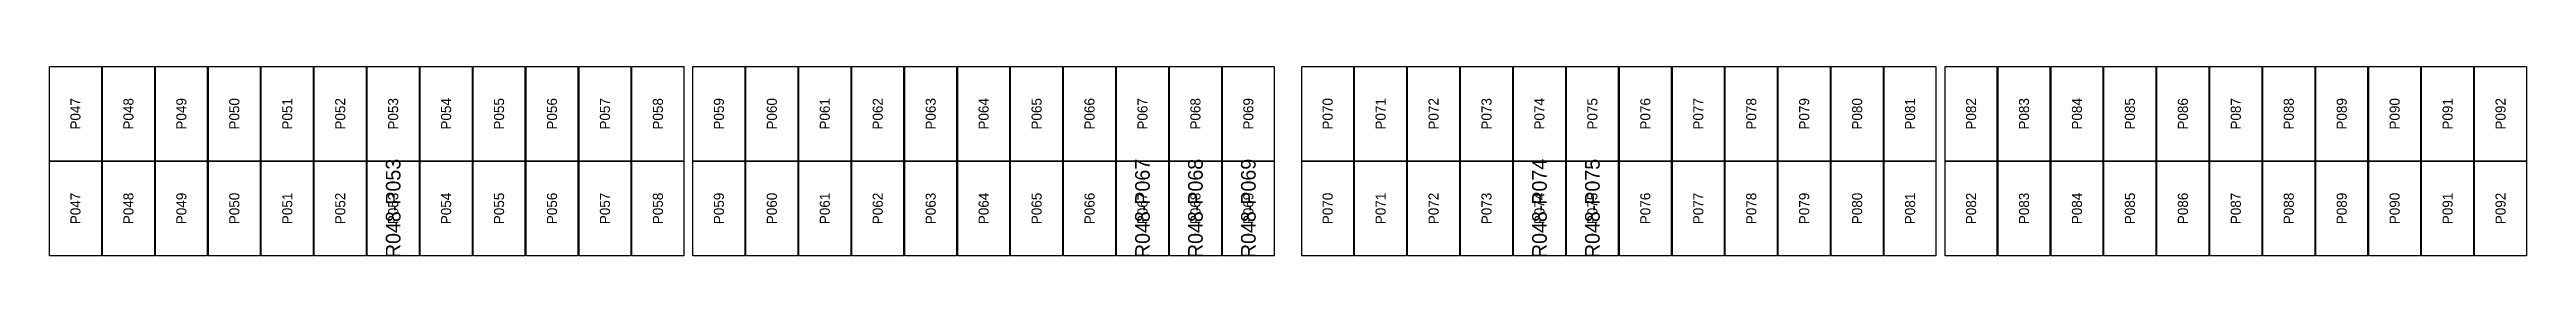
# Model space of a CAD drawing. Extents: x 296295 to 296770, y 651564 to 652121.
# Drawn here: x 296457.5 to 296511.7, y 651929.8 to 651933.9 of the extents above; entities that cross this region are included whole.
import ezdxf
from ezdxf.enums import TextEntityAlignment as Align

# ---------------------------------------------------------------- set-up
doc = ezdxf.new("R2010")
doc.units = 0

msp = doc.modelspace()

# ---------------------------------------------------------------- texts
at = {"layer": 'DEFECT_LABELS'}
for s, p in [('R048-P053', (296465.056, 651930.818)), ('R048-P067', (296481.444, 651930.818)), ('R048-P068', (296482.602, 651930.818)), ('R048-P069', (296483.76, 651930.818)), ('R048-P074', (296490.126, 651930.818)), ('R048-P075', (296491.284, 651930.818))]:
    msp.add_text(s, height=0.32, rotation=90, dxfattribs=at).set_placement(p, align=Align.MIDDLE_CENTER)
at = {"layer": 'PANEL_POSITION'}
for s, p in [('P047', (296458.108, 651932.881)), ('P048', (296459.266, 651932.881)), ('P049', (296460.424, 651932.881)), ('P050', (296461.582, 651932.881)), ('P051', (296462.74, 651932.881)), ('P052', (296463.898, 651932.881)), ('P053', (296465.056, 651932.881)), ('P054', (296466.214, 651932.881)), ('P055', (296467.372, 651932.881)), ('P056', (296468.53, 651932.881)), ('P057', (296469.688, 651932.881)), ('P058', (296470.846, 651932.881)), ('P059', (296472.18, 651932.881)), ('P060', (296473.338, 651932.881)), ('P061', (296474.496, 651932.881)), ('P062', (296475.654, 651932.881)), ('P063', (296476.812, 651932.881)), ('P064', (296477.97, 651932.881)), ('P065', (296479.128, 651932.881)), ('P066', (296480.286, 651932.881)), ('P067', (296481.444, 651932.881)), ('P068', (296482.602, 651932.881)), ('P069', (296483.76, 651932.881)), ('P070', (296485.494, 651932.881)), ('P071', (296486.652, 651932.881)), ('P072', (296487.81, 651932.881)), ('P073', (296488.968, 651932.881)), ('P074', (296490.126, 651932.881)), ('P075', (296491.284, 651932.881)), ('P076', (296492.442, 651932.881)), ('P077', (296493.6, 651932.881)), ('P078', (296494.758, 651932.881)), ('P079', (296495.916, 651932.881)), ('P080', (296497.074, 651932.881)), ('P081', (296498.232, 651932.881)), ('P082', (296499.566, 651932.881)), ('P083', (296500.724, 651932.881)), ('P084', (296501.882, 651932.881)), ('P085', (296503.04, 651932.881)), ('P086', (296504.198, 651932.881)), ('P087', (296505.356, 651932.881)), ('P088', (296506.514, 651932.881)), ('P089', (296507.672, 651932.881)), ('P090', (296508.83, 651932.881)), ('P091', (296509.988, 651932.881)), ('P092', (296511.146, 651932.881)), ('P047', (296458.108, 651930.818)), ('P048', (296459.266, 651930.818)), ('P049', (296460.424, 651930.818)), ('P050', (296461.582, 651930.818)), ('P051', (296462.74, 651930.818)), ('P052', (296463.898, 651930.818)), ('P053', (296465.056, 651930.818)), ('P054', (296466.214, 651930.818)), ('P055', (296467.372, 651930.818)), ('P056', (296468.53, 651930.818)), ('P057', (296469.688, 651930.818)), ('P058', (296470.846, 651930.818)), ('P059', (296472.18, 651930.818)), ('P060', (296473.338, 651930.818)), ('P061', (296474.496, 651930.818)), ('P062', (296475.654, 651930.818)), ('P063', (296476.812, 651930.818)), ('P064', (296477.97, 651930.818)), ('P065', (296479.128, 651930.818)), ('P066', (296480.286, 651930.818)), ('P067', (296481.444, 651930.818)), ('P068', (296482.602, 651930.818)), ('P069', (296483.76, 651930.818)), ('P070', (296485.494, 651930.818)), ('P071', (296486.652, 651930.818)), ('P072', (296487.81, 651930.818)), ('P073', (296488.968, 651930.818)), ('P074', (296490.126, 651930.818)), ('P075', (296491.284, 651930.818)), ('P076', (296492.442, 651930.818)), ('P077', (296493.6, 651930.818)), ('P078', (296494.758, 651930.818)), ('P079', (296495.916, 651930.818)), ('P080', (296497.074, 651930.818)), ('P081', (296498.232, 651930.818)), ('P082', (296499.566, 651930.818)), ('P083', (296500.724, 651930.818)), ('P084', (296501.882, 651930.818)), ('P085', (296503.04, 651930.818)), ('P086', (296504.198, 651930.818)), ('P087', (296505.356, 651930.818)), ('P088', (296506.514, 651930.818)), ('P089', (296507.672, 651930.818)), ('P090', (296508.83, 651930.818)), ('P091', (296509.988, 651930.818)), ('P092', (296511.146, 651930.818))]:
    msp.add_text(s, height=0.22, rotation=90, dxfattribs=at).set_placement(p, align=Align.MIDDLE_CENTER)

# ---------------------------------------------------------------- linework, layer by layer
at = {"layer": 'DEFECTIVE_PANELS'}
for points in [[(296464.489, 651931.85), (296465.623, 651931.85), (296465.623, 651929.787), (296464.489, 651929.787)], [(296480.877, 651931.85), (296482.011, 651931.85), (296482.011, 651929.787), (296480.877, 651929.787)], [(296482.035, 651931.85), (296483.169, 651931.85), (296483.169, 651929.787), (296482.035, 651929.787)], [(296483.193, 651931.85), (296484.327, 651931.85), (296484.327, 651929.787), (296483.193, 651929.787)], [(296489.559, 651931.85), (296490.693, 651931.85), (296490.693, 651929.787), (296489.559, 651929.787)], [(296490.717, 651931.85), (296491.851, 651931.85), (296491.851, 651929.787), (296490.717, 651929.787)]]:
    msp.add_lwpolyline(points, close=True, dxfattribs=at)
at = {"layer": 'PANELS_MASTER'}
for points in [[(296457.541, 651933.913), (296458.675, 651933.913), (296458.675, 651931.85), (296457.541, 651931.85)], [(296458.699, 651933.913), (296459.833, 651933.913), (296459.833, 651931.85), (296458.699, 651931.85)], [(296459.857, 651933.913), (296460.991, 651933.913), (296460.991, 651931.85), (296459.857, 651931.85)], [(296461.015, 651933.913), (296462.149, 651933.913), (296462.149, 651931.85), (296461.015, 651931.85)], [(296462.173, 651933.913), (296463.307, 651933.913), (296463.307, 651931.85), (296462.173, 651931.85)], [(296463.331, 651933.913), (296464.465, 651933.913), (296464.465, 651931.85), (296463.331, 651931.85)], [(296464.489, 651933.913), (296465.623, 651933.913), (296465.623, 651931.85), (296464.489, 651931.85)], [(296465.647, 651933.913), (296466.781, 651933.913), (296466.781, 651931.85), (296465.647, 651931.85)], [(296466.805, 651933.913), (296467.939, 651933.913), (296467.939, 651931.85), (296466.805, 651931.85)], [(296467.963, 651933.913), (296469.097, 651933.913), (296469.097, 651931.85), (296467.963, 651931.85)], [(296469.121, 651933.913), (296470.255, 651933.913), (296470.255, 651931.85), (296469.121, 651931.85)], [(296470.279, 651933.913), (296471.413, 651933.913), (296471.413, 651931.85), (296470.279, 651931.85)], [(296471.613, 651933.913), (296472.747, 651933.913), (296472.747, 651931.85), (296471.613, 651931.85)], [(296472.771, 651933.913), (296473.905, 651933.913), (296473.905, 651931.85), (296472.771, 651931.85)], [(296473.929, 651933.913), (296475.063, 651933.913), (296475.063, 651931.85), (296473.929, 651931.85)], [(296475.087, 651933.913), (296476.221, 651933.913), (296476.221, 651931.85), (296475.087, 651931.85)], [(296476.245, 651933.913), (296477.379, 651933.913), (296477.379, 651931.85), (296476.245, 651931.85)], [(296477.403, 651933.913), (296478.537, 651933.913), (296478.537, 651931.85), (296477.403, 651931.85)], [(296478.561, 651933.913), (296479.695, 651933.913), (296479.695, 651931.85), (296478.561, 651931.85)], [(296479.719, 651933.913), (296480.853, 651933.913), (296480.853, 651931.85), (296479.719, 651931.85)], [(296480.877, 651933.913), (296482.011, 651933.913), (296482.011, 651931.85), (296480.877, 651931.85)], [(296482.035, 651933.913), (296483.169, 651933.913), (296483.169, 651931.85), (296482.035, 651931.85)], [(296483.193, 651933.913), (296484.327, 651933.913), (296484.327, 651931.85), (296483.193, 651931.85)], [(296484.927, 651933.913), (296486.061, 651933.913), (296486.061, 651931.85), (296484.927, 651931.85)], [(296486.085, 651933.913), (296487.219, 651933.913), (296487.219, 651931.85), (296486.085, 651931.85)], [(296487.243, 651933.913), (296488.377, 651933.913), (296488.377, 651931.85), (296487.243, 651931.85)], [(296488.401, 651933.913), (296489.535, 651933.913), (296489.535, 651931.85), (296488.401, 651931.85)], [(296489.559, 651933.913), (296490.693, 651933.913), (296490.693, 651931.85), (296489.559, 651931.85)], [(296490.717, 651933.913), (296491.851, 651933.913), (296491.851, 651931.85), (296490.717, 651931.85)], [(296491.875, 651933.913), (296493.009, 651933.913), (296493.009, 651931.85), (296491.875, 651931.85)], [(296493.033, 651933.913), (296494.167, 651933.913), (296494.167, 651931.85), (296493.033, 651931.85)], [(296494.191, 651933.913), (296495.325, 651933.913), (296495.325, 651931.85), (296494.191, 651931.85)], [(296495.349, 651933.913), (296496.483, 651933.913), (296496.483, 651931.85), (296495.349, 651931.85)], [(296496.507, 651933.913), (296497.641, 651933.913), (296497.641, 651931.85), (296496.507, 651931.85)], [(296497.665, 651933.913), (296498.799, 651933.913), (296498.799, 651931.85), (296497.665, 651931.85)], [(296498.999, 651933.913), (296500.133, 651933.913), (296500.133, 651931.85), (296498.999, 651931.85)], [(296500.157, 651933.913), (296501.291, 651933.913), (296501.291, 651931.85), (296500.157, 651931.85)], [(296501.315, 651933.913), (296502.449, 651933.913), (296502.449, 651931.85), (296501.315, 651931.85)], [(296502.473, 651933.913), (296503.607, 651933.913), (296503.607, 651931.85), (296502.473, 651931.85)], [(296503.631, 651933.913), (296504.765, 651933.913), (296504.765, 651931.85), (296503.631, 651931.85)], [(296504.789, 651933.913), (296505.923, 651933.913), (296505.923, 651931.85), (296504.789, 651931.85)], [(296505.947, 651933.913), (296507.081, 651933.913), (296507.081, 651931.85), (296505.947, 651931.85)], [(296507.105, 651933.913), (296508.239, 651933.913), (296508.239, 651931.85), (296507.105, 651931.85)], [(296508.263, 651933.913), (296509.397, 651933.913), (296509.397, 651931.85), (296508.263, 651931.85)], [(296509.421, 651933.913), (296510.555, 651933.913), (296510.555, 651931.85), (296509.421, 651931.85)], [(296510.579, 651933.913), (296511.713, 651933.913), (296511.713, 651931.85), (296510.579, 651931.85)], [(296457.541, 651931.85), (296458.675, 651931.85), (296458.675, 651929.787), (296457.541, 651929.787)], [(296458.699, 651931.85), (296459.833, 651931.85), (296459.833, 651929.787), (296458.699, 651929.787)], [(296459.857, 651931.85), (296460.991, 651931.85), (296460.991, 651929.787), (296459.857, 651929.787)], [(296461.015, 651931.85), (296462.149, 651931.85), (296462.149, 651929.787), (296461.015, 651929.787)], [(296462.173, 651931.85), (296463.307, 651931.85), (296463.307, 651929.787), (296462.173, 651929.787)], [(296463.331, 651931.85), (296464.465, 651931.85), (296464.465, 651929.787), (296463.331, 651929.787)], [(296465.647, 651931.85), (296466.781, 651931.85), (296466.781, 651929.787), (296465.647, 651929.787)], [(296466.805, 651931.85), (296467.939, 651931.85), (296467.939, 651929.787), (296466.805, 651929.787)], [(296467.963, 651931.85), (296469.097, 651931.85), (296469.097, 651929.787), (296467.963, 651929.787)], [(296469.121, 651931.85), (296470.255, 651931.85), (296470.255, 651929.787), (296469.121, 651929.787)], [(296470.279, 651931.85), (296471.413, 651931.85), (296471.413, 651929.787), (296470.279, 651929.787)], [(296471.613, 651931.85), (296472.747, 651931.85), (296472.747, 651929.787), (296471.613, 651929.787)], [(296472.771, 651931.85), (296473.905, 651931.85), (296473.905, 651929.787), (296472.771, 651929.787)], [(296473.929, 651931.85), (296475.063, 651931.85), (296475.063, 651929.787), (296473.929, 651929.787)], [(296475.087, 651931.85), (296476.221, 651931.85), (296476.221, 651929.787), (296475.087, 651929.787)], [(296476.245, 651931.85), (296477.379, 651931.85), (296477.379, 651929.787), (296476.245, 651929.787)], [(296477.403, 651931.85), (296478.537, 651931.85), (296478.537, 651929.787), (296477.403, 651929.787)], [(296478.561, 651931.85), (296479.695, 651931.85), (296479.695, 651929.787), (296478.561, 651929.787)], [(296479.719, 651931.85), (296480.853, 651931.85), (296480.853, 651929.787), (296479.719, 651929.787)], [(296484.927, 651931.85), (296486.061, 651931.85), (296486.061, 651929.787), (296484.927, 651929.787)], [(296486.085, 651931.85), (296487.219, 651931.85), (296487.219, 651929.787), (296486.085, 651929.787)], [(296487.243, 651931.85), (296488.377, 651931.85), (296488.377, 651929.787), (296487.243, 651929.787)], [(296488.401, 651931.85), (296489.535, 651931.85), (296489.535, 651929.787), (296488.401, 651929.787)], [(296491.875, 651931.85), (296493.009, 651931.85), (296493.009, 651929.787), (296491.875, 651929.787)], [(296493.033, 651931.85), (296494.167, 651931.85), (296494.167, 651929.787), (296493.033, 651929.787)], [(296494.191, 651931.85), (296495.325, 651931.85), (296495.325, 651929.787), (296494.191, 651929.787)], [(296495.349, 651931.85), (296496.483, 651931.85), (296496.483, 651929.787), (296495.349, 651929.787)], [(296496.507, 651931.85), (296497.641, 651931.85), (296497.641, 651929.787), (296496.507, 651929.787)], [(296497.665, 651931.85), (296498.799, 651931.85), (296498.799, 651929.787), (296497.665, 651929.787)], [(296498.999, 651931.85), (296500.133, 651931.85), (296500.133, 651929.787), (296498.999, 651929.787)], [(296500.157, 651931.85), (296501.291, 651931.85), (296501.291, 651929.787), (296500.157, 651929.787)], [(296501.315, 651931.85), (296502.449, 651931.85), (296502.449, 651929.787), (296501.315, 651929.787)], [(296502.473, 651931.85), (296503.607, 651931.85), (296503.607, 651929.787), (296502.473, 651929.787)], [(296503.631, 651931.85), (296504.765, 651931.85), (296504.765, 651929.787), (296503.631, 651929.787)], [(296504.789, 651931.85), (296505.923, 651931.85), (296505.923, 651929.787), (296504.789, 651929.787)], [(296505.947, 651931.85), (296507.081, 651931.85), (296507.081, 651929.787), (296505.947, 651929.787)], [(296507.105, 651931.85), (296508.239, 651931.85), (296508.239, 651929.787), (296507.105, 651929.787)], [(296508.263, 651931.85), (296509.397, 651931.85), (296509.397, 651929.787), (296508.263, 651929.787)], [(296509.421, 651931.85), (296510.555, 651931.85), (296510.555, 651929.787), (296509.421, 651929.787)], [(296510.579, 651931.85), (296511.713, 651931.85), (296511.713, 651929.787), (296510.579, 651929.787)]]:
    msp.add_lwpolyline(points, close=True, dxfattribs=at)

msp.set_redraw_order([(e.dxf.handle, doc.entitydb.next_handle()) for e in msp.query("TEXT MTEXT ATTDEF DIMENSION ARC_DIMENSION")])  # texts and dimensions are drawn at this point

doc.saveas('drawing.dxf')
